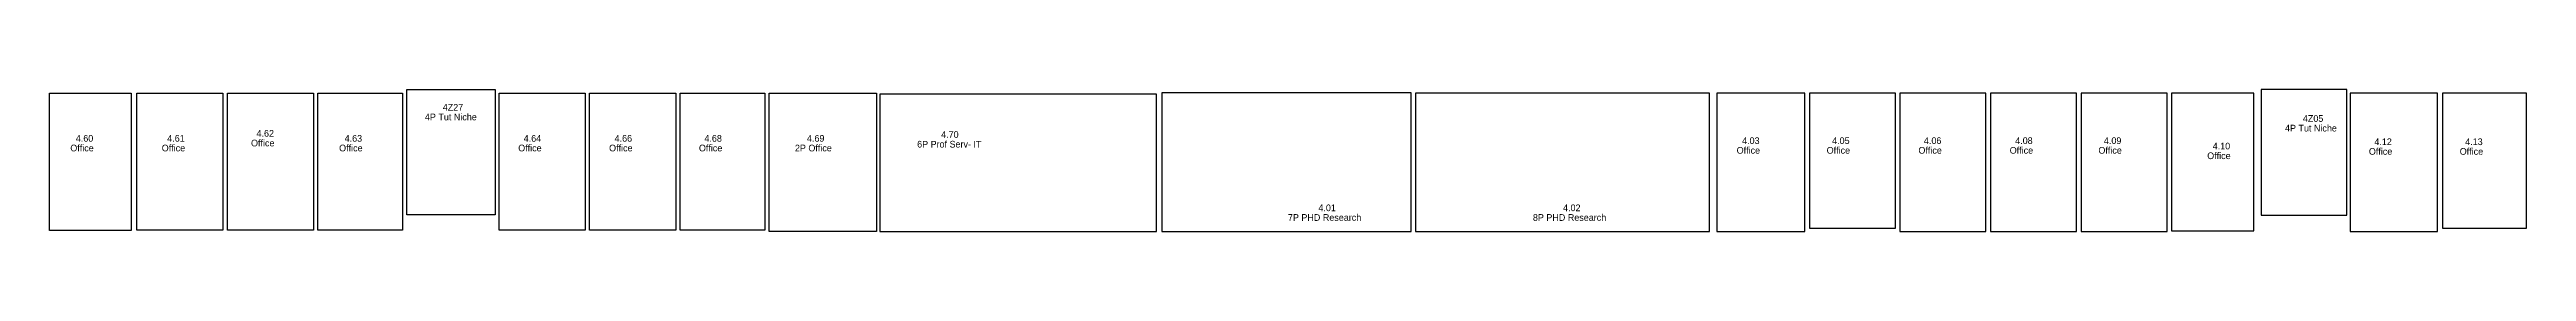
# Model space of a CAD drawing. Header units: millimetres. Extents: x 84468 to 339490, y -5784 to 52720.
# Drawn here: x 156901 to 230739, y 9369 to 13607 of the extents above; entities that cross this region are included whole.
import ezdxf

# ---------------------------------------------------------------- set-up
doc = ezdxf.new("R2010")
doc.units = ezdxf.units.MM
doc.layers.add('A-AREA-IDEN', color=7, linetype='Continuous')
doc.layers.add('A-AREA-ROOM', color=7, linetype='Continuous')

msp = doc.modelspace()

# ---------------------------------------------------------------- texts
at = {"layer": 'A-AREA-IDEN'}
for s, p in [('4P Tut Niche', (168091, 12690)), ('4Z27', (168623, 12979)), ('4P Tut Niche', (223541, 12356)), ('4Z05', (224074, 12645)), ('Office', (157520, 11761)), ('4.60', (157684, 12050)), ('Office', (160246, 11761)), ('4.61', (160410, 12050)), ('Office', (162907, 11910)), ('4.62', (163071, 12199)), ('Office', (165534, 11761)), ('4.63', (165698, 12050)), ('Office', (170872, 11761)), ('4.64', (171036, 12050)), ('Office', (173582, 11761)), ('4.66', (173746, 12050)), ('Office', (176259, 11761)), ('4.68', (176423, 12050)), ('2P Office', (179121, 11761)), ('4.69', (179480, 12050)), ('6P Prof Serv- IT', (182764, 11876)), ('4.70', (183480, 12165)), ('Office', (207194, 11692)), ('4.03', (207358, 11981)), ('Office', (209877, 11692)), ('4.05', (210041, 11981)), ('Office', (212613, 11692)), ('4.06', (212777, 11981)), ('Office', (215334, 11692)), ('4.08', (215498, 11981)), ('Office', (217978, 11692)), ('4.09', (218142, 11981)), ('4.10', (221386, 11819)), ('Office', (226041, 11660)), ('4.12', (226205, 11949)), ('Office', (228749, 11660)), ('4.13', (228913, 11949)), ('Office', (221222, 11530)), ('7P PHD Research', (193818, 9684)), ('4.01', (194727, 9973)), ('8P PHD Research', (201121, 9684)), ('4.02', (202019, 9973))]:
    msp.add_text(s, height=200, dxfattribs=at).set_placement(p)

# ---------------------------------------------------------------- linework, layer by layer
at = {"layer": 'A-AREA-ROOM'}
for points in [[(156901, 13505), (159339, 13505), (159339, 9395), (156901, 9395)], [(159501, 13505), (162071, 13505), (162071, 9407), (159501, 9407)], [(162201, 13505), (164771, 13505), (164771, 9407), (162201, 9407)], [(164901, 13505), (167423, 13505), (167423, 9407), (164901, 9407)], [(167553, 13607), (170184, 13607), (170184, 9865), (167553, 9865)], [(170301, 13505), (172871, 13505), (172871, 9407), (170301, 9407)], [(173001, 13505), (175571, 13505), (175571, 9407), (173001, 9407)], [(175701, 13505), (178223, 13505), (178223, 9407), (175701, 9407)], [(178353, 13505), (181551, 13505), (181551, 9369), (178353, 9369)], [(189900, 13470), (181653, 13470), (181653, 9369), (189900, 9369)], [(197496, 13507), (190056, 13507), (190056, 9369), (197496, 9369)], [(206383, 13505), (197616, 13505), (197616, 9369), (206383, 9369)], [(209225, 13505), (206603, 13505), (206603, 9369), (209225, 9369)], [(211925, 13505), (209363, 13505), (209363, 9460), (211925, 9460)], [(214625, 13505), (212063, 13505), (212063, 9369), (214625, 9369)], [(217325, 13505), (214763, 13505), (214763, 9369), (217325, 9369)], [(220025, 13505), (217463, 13505), (217463, 9369), (220025, 9369)], [(222607, 13505), (220155, 13505), (220155, 9387), (222607, 9387)], [(225385, 13607), (222827, 13607), (222827, 9850), (225385, 9850)], [(228085, 13505), (225487, 13505), (225487, 9369), (228085, 9369)], [(230739, 13505), (228237, 13505), (228237, 9460), (230739, 9460)]]:
    msp.add_lwpolyline(points, close=True, dxfattribs=at)

msp.set_redraw_order([(e.dxf.handle, doc.entitydb.next_handle()) for e in msp.query("TEXT MTEXT ATTDEF DIMENSION ARC_DIMENSION")])  # texts and dimensions are drawn at this point

doc.saveas('drawing.dxf')
